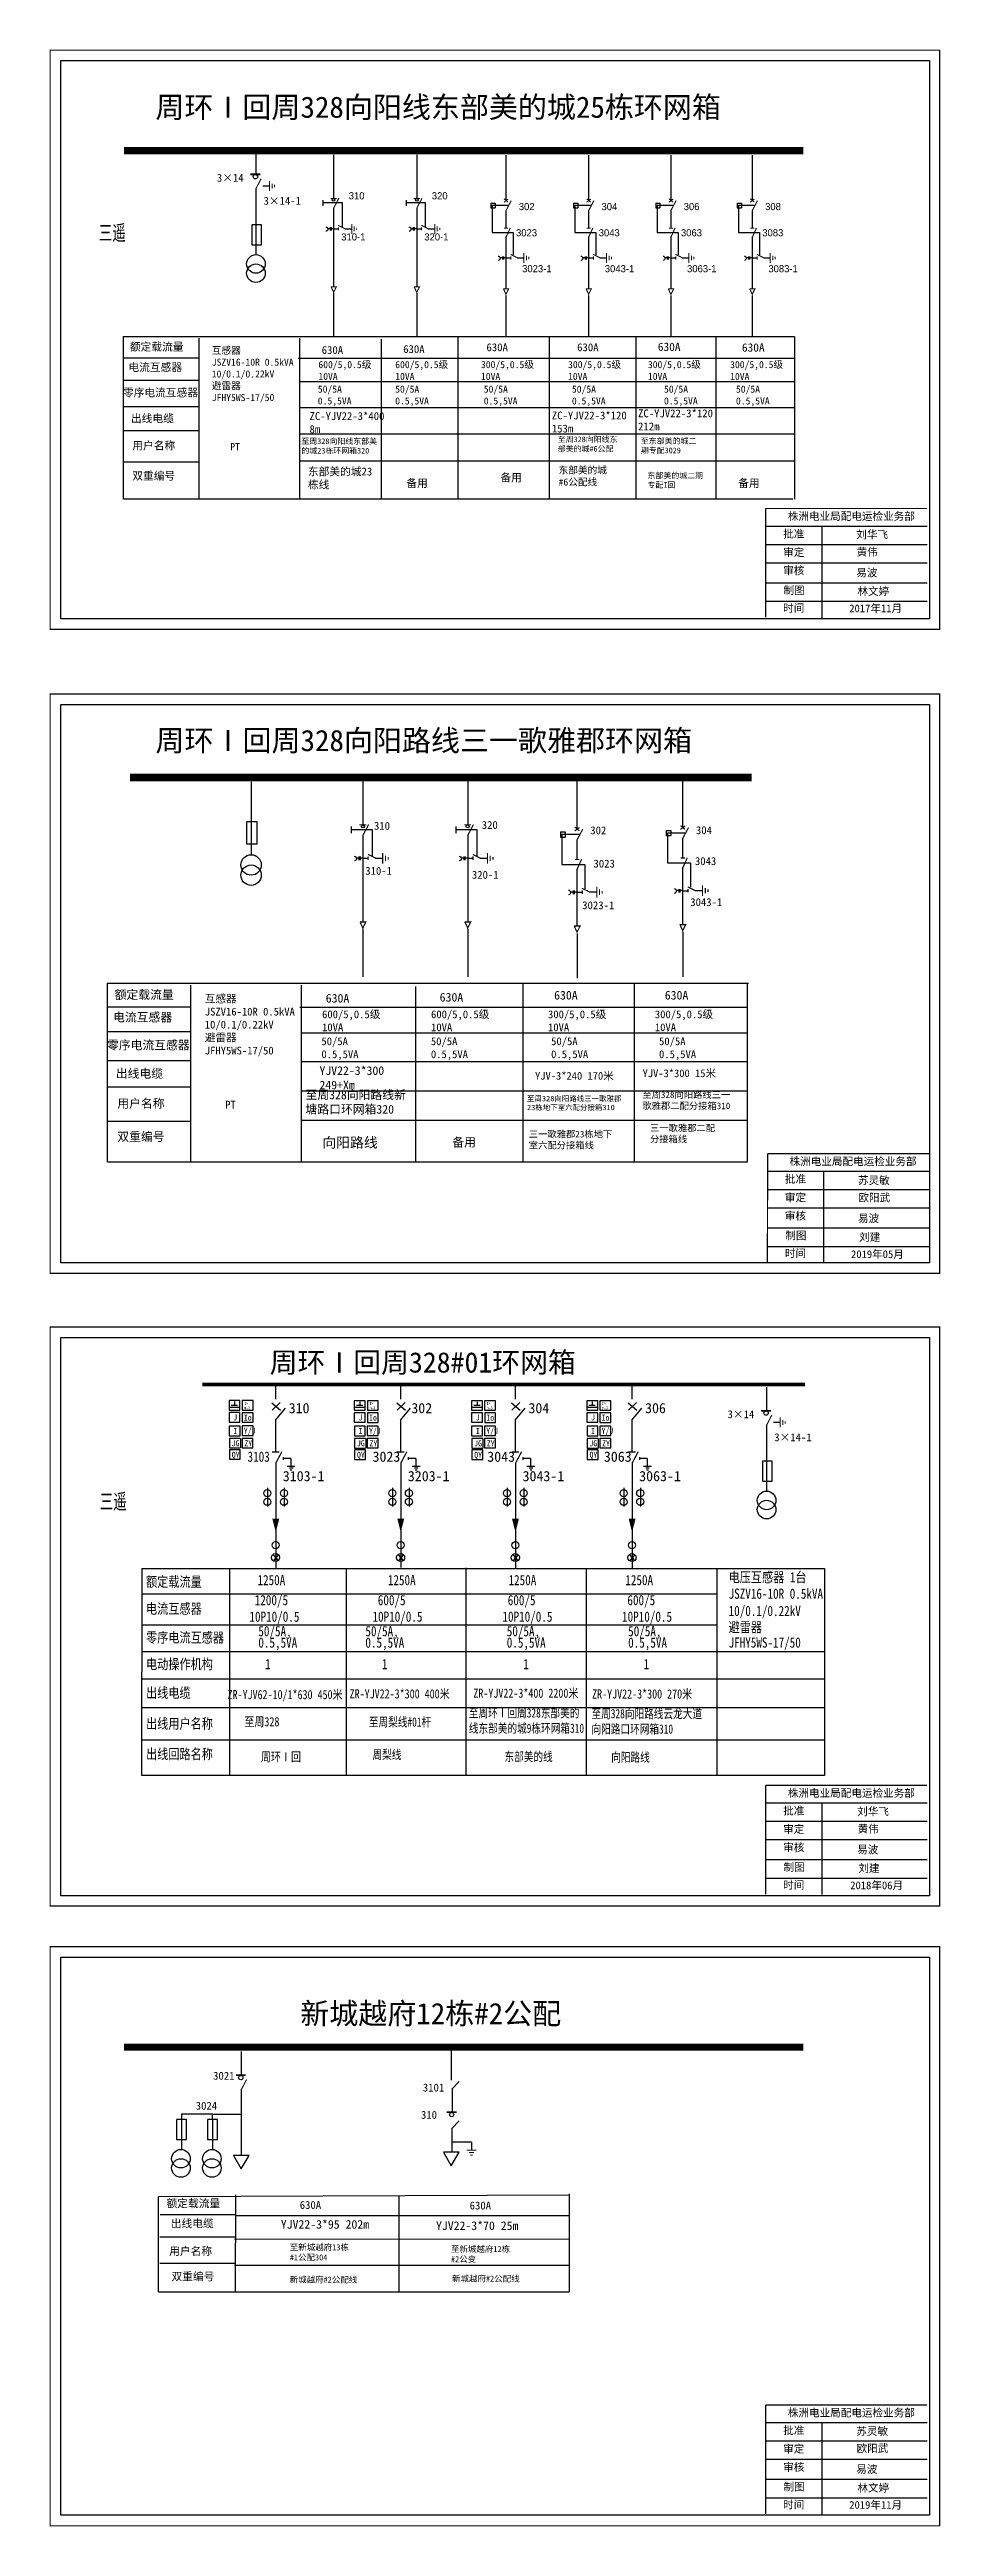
# Model space of a CAD drawing. Extents: x -187 to 352, y -252 to 97.
# Drawn here: x 226.7 to 352.4, y -252.2 to 97.2 of the extents above; entities that cross this region are included whole.
import ezdxf

# ---------------------------------------------------------------- set-up
doc = ezdxf.new("R2010")
doc.units = 0
doc.header["$LTSCALE"] = 0.774411
doc.linetypes.add('ACAD_ISO02W100', pattern=[15, 12, -3])
doc.linetypes.add('CENTER', pattern=[50.8, 31.75, -6.35, 6.35, -6.35])
doc.layers.get('0').update_dxf_attribs({"linetype": 'CONTINUOUS'})
doc.layers.add('2', color=7, linetype='CONTINUOUS')
doc.layers.add('3', color=7, linetype='CONTINUOUS')
doc.styles.add('hztxt_txtstyle_0.00_0_0', font='simkai.ttf')
doc.styles.add('hztxt_txtstyle_1.80_0_0', font='', dxfattribs={"height": 1.8, "bigfont": 'hztxt.shx'})
doc.styles.add('hztxt_txtstyle_2.70_0_0', font='simkai.ttf', dxfattribs={"height": 2.7})
doc.styles.get("Standard").update_dxf_attribs({"font": '', "height": 2.5})
doc.styles.add('字体', font='', dxfattribs={"height": 2.5})
doc.styles.add('宋体', font='', dxfattribs={"width": 0.65})
doc.styles.add('黑', font='simhei.ttf', dxfattribs={"width": 0.8})
doc.styles.add('黑体', font='simhei.ttf')
doc.styles.get('hztxt_txtstyle_1.80_0_0').set_extended_font_data('hztxt')
doc.styles.get('Standard').set_extended_font_data('SimSun')
doc.styles.get('字体').set_extended_font_data('SimSun')
doc.styles.get('宋体').set_extended_font_data('SimSun')

msp = doc.modelspace()

# ---------------------------------------------------------------- texts
at = {"color": 0, "linetype": 'Continuous', "style": 'hztxt_txtstyle_2.70_0_0'}
for s, p in [('3×14', (250.3, 78.59)), ('3×14-1', (256.88, 75.34)), ('310', (272.46, -12.83)), ('320', (287.66, -12.71)), ('302', (302.97, -13.47)), ('304', (317.87, -13.45)), ('3023', (303.42, -18.16)), ('3043', (317.73, -17.81)), ('310-1', (271.23, -19.18)), ('320-1', (286.27, -19.74)), ('3023-1', (301.83, -24.04)), ('3043-1', (317.07, -23.6)), ('3×14', (322.33, -95.84)), ('3×14-1', (328.92, -99.09))]:
    msp.add_text(s, height=1.109, dxfattribs=at).set_placement(p)
at = {"color": 0}
for s, height, style, p in [('310', 0.998, 'hztxt_txtstyle_1.80_0_0', (268.9, 76.11)), ('320', 0.998, 'hztxt_txtstyle_1.80_0_0', (280.62, 76.11)), ('302', 0.998, 'hztxt_txtstyle_1.80_0_0', (292.89, 74.58)), ('304', 0.998, 'hztxt_txtstyle_1.80_0_0', (304.55, 74.58)), ('306', 0.998, 'hztxt_txtstyle_1.80_0_0', (316.15, 74.58)), ('308', 0.998, 'hztxt_txtstyle_1.80_0_0', (327.63, 74.58)), ('310-1', 0.998, 'hztxt_txtstyle_1.80_0_0', (267.84, 70.3)), ('320-1', 0.998, 'hztxt_txtstyle_1.80_0_0', (279.56, 70.3)), ('3023', 0.998, 'hztxt_txtstyle_1.80_0_0', (292.5, 70.89)), ('3043', 0.998, 'hztxt_txtstyle_1.80_0_0', (304.16, 70.89)), ('3063', 0.998, 'hztxt_txtstyle_1.80_0_0', (315.76, 70.89)), ('3083', 0.998, 'hztxt_txtstyle_1.80_0_0', (327.23, 70.89)), ('3023-1', 0.998, 'hztxt_txtstyle_1.80_0_0', (293.36, 65.82)), ('3043-1', 0.998, 'hztxt_txtstyle_1.80_0_0', (305.02, 65.82)), ('3063-1', 0.998, 'hztxt_txtstyle_1.80_0_0', (316.62, 65.82)), ('3083-1', 0.998, 'hztxt_txtstyle_1.80_0_0', (328.09, 65.82)), ('周环Ⅰ回周328#01环网箱', 2.88, '黑体', (257.75, -89.41, -0.05)), ('310', 1.44, '黑体', (260.43, -95.14, -0.05)), ('302', 1.44, '黑体', (277.73, -95.14, -0.05)), ('304', 1.44, '黑体', (294.25, -95.14, -0.05)), ('306', 1.44, '黑体', (310.7, -95.14, -0.05)), ('3023', 1.44, '黑体', (272.26, -101.99, -0.05)), ('3043', 1.44, '黑体', (288.44, -101.99, -0.05)), ('3063', 1.44, '黑体', (304.89, -101.99, -0.05)), ('3103-1', 1.44, '黑体', (259.6, -104.73, -0.05)), ('3203-1', 1.44, '黑体', (277.24, -104.73, -0.05)), ('3043-1', 1.44, '黑体', (293.42, -104.73, -0.05)), ('3063-1', 1.44, '黑体', (309.87, -104.73, -0.05))]:
    msp.add_text(s, height=height, dxfattribs=dict(at, style=style)).set_placement(p)
for s, p in [('YJV-3*240 170米', (295.18, -48.09)), ('YJV-3*300 15米', (310.35, -47.73))]:
    msp.add_text(s, height=1.0866).set_placement(p)
at = {"color": 0, "width": 0.8}
for s, height, style, p in [('m=3', 0.422, '宋体', (254.16, -94.59, -0.05)), ('I>', 0.422, '宋体', (254.16, -93.97, -0.05)), ('m=3', 0.422, '宋体', (271.81, -94.59, -0.05)), ('I>', 0.422, '宋体', (271.81, -93.98, -0.05)), ('m=3', 0.422, '宋体', (288.36, -94.59, -0.05)), ('I>', 0.422, '宋体', (288.36, -93.98, -0.05)), ('m=3', 0.422, '宋体', (304.62, -94.59, -0.05)), ('I>', 0.422, '宋体', (304.62, -93.98, -0.05)), ('J', 0.845, '宋体', (252.61, -96.16, -0.05)), ('I', 0.845, '宋体', (252.63, -98.06, -0.05)), ('Y/J', 0.845, '宋体', (254.1, -98.03, -0.05)), ('Io', 0.845, '宋体', (254.11, -96.18, -0.05)), ('J', 0.845, '宋体', (270.27, -96.16, -0.05)), ('I', 0.845, '宋体', (270.29, -98.07, -0.05)), ('Y/J', 0.845, '宋体', (271.76, -98.04, -0.05)), ('Io', 0.845, '宋体', (271.77, -96.18, -0.05)), ('J', 0.845, '宋体', (286.81, -96.16, -0.05)), ('I', 0.845, '宋体', (286.83, -98.07, -0.05)), ('Y/J', 0.845, '宋体', (288.3, -98.04, -0.05)), ('Io', 0.845, '宋体', (288.31, -96.18, -0.05)), ('J', 0.845, '宋体', (303.07, -96.16, -0.05)), ('I', 0.845, '宋体', (303.09, -98.07, -0.05)), ('Y/J', 0.845, '宋体', (304.56, -98.04, -0.05)), ('Io', 0.845, '宋体', (304.57, -96.18, -0.05)), ('QY', 0.845, '宋体', (252.4, -101.43, -0.05)), ('JG', 0.845, '宋体', (252.39, -99.8, -0.05)), ('ZY', 0.845, '宋体', (254.18, -99.82, -0.05)), ('3103', 1.44, '黑', (254.63, -101.99, -0.05)), ('QY', 0.845, '宋体', (270.06, -101.43, -0.05)), ('JG', 0.845, '宋体', (270.05, -99.81, -0.05)), ('ZY', 0.845, '宋体', (271.84, -99.82, -0.05)), ('QY', 0.845, '宋体', (286.6, -101.43, -0.05)), ('JG', 0.845, '宋体', (286.59, -99.81, -0.05)), ('ZY', 0.845, '宋体', (288.38, -99.82, -0.05)), ('QY', 0.845, '宋体', (302.86, -101.43, -0.05)), ('JG', 0.845, '宋体', (302.85, -99.81, -0.05)), ('ZY', 0.845, '宋体', (304.64, -99.82, -0.05)), ('额定载流量', 1.44, '宋体', (240.31, -119.63, -0.05)), ('1250A', 1.44, '宋体', (256.03, -119.4, -0.05)), ('1250A', 1.44, '宋体', (274.42, -119.4, -0.05)), ('1250A', 1.44, '宋体', (291.44, -119.4, -0.05)), ('1250A', 1.44, '宋体', (307.91, -119.4, -0.05)), ('电压互感器 1台', 1.44, '宋体', (322.48, -118.99, -0.05)), ('电流互感器', 1.44, '宋体', (240.31, -123.43, -0.05)), ('1200/5', 1.44, '宋体', (255.64, -122.23, -0.05)), ('600/5', 1.44, '宋体', (273, -122.23, -0.05)), ('600/5', 1.44, '宋体', (291.33, -122.23, -0.05)), ('600/5', 1.44, '宋体', (308.21, -122.23, -0.05)), ('JSZV16-10R 0.5kVA', 1.44, '宋体', (322.48, -121.32, -0.05)), ('10/0.1/0.22kV', 1.44, '宋体', (322.48, -123.75, -0.05)), ('10P10/0.5', 1.44, '宋体', (254.89, -124.56, -0.05)), ('50/5A,', 1.44, '宋体', (256.15, -126.61, -0.05)), ('50/5A,', 1.44, '宋体', (271.25, -126.61, -0.05)), ('10P10/0.5', 1.44, '宋体', (272.25, -124.56, -0.05)), ('10P10/0.5', 1.44, '宋体', (290.58, -124.56, -0.05)), ('50/5A,', 1.44, '宋体', (291.19, -126.61, -0.05)), ('10P10/0.5', 1.44, '宋体', (307.45, -124.56, -0.05)), ('50/5A,', 1.44, '宋体', (308.31, -126.61, -0.05)), ('避雷器', 1.44, '宋体', (322.48, -126.05, -0.05)), ('零序电流互感器', 1.44, '宋体', (240.31, -127.5, -0.05)), ('0.5,5VA', 1.44, '宋体', (256.15, -128.22, -0.05)), ('0.5,5VA', 1.44, '宋体', (271.25, -128.22, -0.05)), ('0.5,5VA', 1.44, '宋体', (291.19, -128.22, -0.05)), ('0.5,5VA', 1.44, '宋体', (308.31, -128.22, -0.05)), ('JFHY5WS-17/50', 1.44, '宋体', (322.48, -128.21, -0.05)), ('电动操作机构', 1.44, '宋体', (240.31, -131.25, -0.05)), ('1 ', 1.44, '宋体', (257.1, -131.25, -0.05)), ('1 ', 1.44, '宋体', (273.57, -131.25, -0.05)), ('1 ', 1.44, '宋体', (293.51, -131.25, -0.05)), ('1 ', 1.44, '宋体', (310.49, -131.25, -0.05)), ('出线电缆', 1.44, '宋体', (240.31, -135.3, -0.05)), ('ZR-YJV62-10/1*630 450米', 1.296, '宋体', (251.81, -135.48, -0.05)), ('ZR-YJV22-3*300 400米', 1.296, '宋体', (269.03, -135.38, -0.05)), ('ZR-YJV22-3*400 2200米', 1.296, '宋体', (286.48, -135.28, -0.05)), ('ZR-YJV22-3*300 270米', 1.296, '宋体', (303.23, -135.39, -0.05)), ('出线用户名称', 1.44, '宋体', (240.31, -139.65, -0.05)), ('出线回路名称', 1.44, '宋体', (240.31, -143.94, -0.05))]:
    msp.add_text(s, height=height, dxfattribs=dict(at, style=style)).set_placement(p)
at = {"color": 0, "linetype": 'Continuous', "attachment_point": 1}
for s, insert, char_height, width, style in [('周环Ⅰ回周328向阳线东部美的城25栋环网箱', (241.63, 90.61), 3, 90.5642, '字体'), ('{\\fSimSun|b0|i0|c134|p2;额定载流量}', (238.03, 55.86), 1.1094, 17.8852, 'hztxt_txtstyle_2.70_0_0'), ('{\\fSimSun|b0|i0|c134|p2;电流互感器}', (237.83, 52.97), 1.1094, 17.8852, 'hztxt_txtstyle_2.70_0_0'), ('\\A1;{\\fSimSun|b0|i0|c134|p2;互感器\\PJSZV16-10R 0.5kVA\\P10/0.1/0.22kV\\P避雷器\\PJFHY5WS-17/50}', (249.58, 55.3), 0.9985, 18.4113, 'hztxt_txtstyle_2.70_0_0'), ('\\A1;{\\fSimSun|b0|i0|c134|p2;600/5,0.5级\\P10VA}', (264.62, 53.29), 0.9985, 18.4113, 'hztxt_txtstyle_2.70_0_0'), ('{\\fSimSun|b0|i0|c134|p2;630A}', (265.09, 55.4), 1.1094, 17.8852, 'hztxt_txtstyle_2.70_0_0'), ('\\A1;{\\fSimSun|b0|i0|c134|p2;600/5,0.5级\\P10VA}', (275.46, 53.29), 0.9985, 18.4113, 'hztxt_txtstyle_2.70_0_0'), ('{\\fSimSun|b0|i0|c134|p2;630A}', (276.58, 55.53), 1.1094, 17.8852, 'hztxt_txtstyle_2.70_0_0'), ('\\A1;{\\fSimSun|b0|i0|c134|p2;300/5,0.5级\\P10VA}', (287.55, 53.29), 0.9985, 18.4113, 'hztxt_txtstyle_2.70_0_0'), ('{\\fSimSun|b0|i0|c134|p2;630A}', (288.33, 55.79), 1.1094, 17.8852, 'hztxt_txtstyle_2.70_0_0'), ('\\A1;{\\fSimSun|b0|i0|c134|p2;300/5,0.5级\\P10VA}', (299.84, 53.29), 0.9985, 18.4113, 'hztxt_txtstyle_2.70_0_0'), ('{\\fSimSun|b0|i0|c134|p2;630A}', (301.12, 55.79), 1.1094, 17.8852, 'hztxt_txtstyle_2.70_0_0'), ('\\A1;{\\fSimSun|b0|i0|c134|p2;300/5,0.5级\\P10VA}', (311.1, 53.29), 0.9985, 18.4113, 'hztxt_txtstyle_2.70_0_0'), ('{\\fSimSun|b0|i0|c134|p2;630A}', (312.5, 55.89), 1.1757, 9.454, 'hztxt_txtstyle_0.00_0_0'), ('\\A1;{\\fSimSun|b0|i0|c134|p2;300/5,0.5级\\P10VA}', (322.7, 53.29), 0.9985, 18.4113, 'hztxt_txtstyle_2.70_0_0'), ('{\\fSimSun|b0|i0|c134|p2;630A}', (324.36, 55.79), 1.1757, 9.454, 'hztxt_txtstyle_0.00_0_0'), ('{\\fSimSun|b0|i0|c134|p2;零序电流互感器}', (237.05, 49.39), 1.1094, 17.8852, 'hztxt_txtstyle_2.70_0_0'), ('{\\fSimSun|b0|i0|c134|p2;50/5A\\P0.5,5VA}', (264.54, 49.83), 0.9985, 17.8852, 'hztxt_txtstyle_2.70_0_0'), ('{\\fSimSun|b0|i0|c134|p2;50/5A\\P0.5,5VA}', (275.45, 49.83), 0.9985, 17.8852, 'hztxt_txtstyle_2.70_0_0'), ('{\\fSimSun|b0|i0|c134|p2;50/5A\\P0.5,5VA}', (287.95, 49.83), 0.9985, 17.8852, 'hztxt_txtstyle_2.70_0_0'), ('{\\fSimSun|b0|i0|c134|p2;50/5A\\P0.5,5VA}', (300.38, 49.83), 0.9985, 17.8852, 'hztxt_txtstyle_2.70_0_0'), ('{\\fSimSun|b0|i0|c134|p2;50/5A\\P0.5,5VA}', (313.37, 49.83), 0.9985, 17.8852, 'hztxt_txtstyle_2.70_0_0'), ('{\\fSimSun|b0|i0|c134|p2;50/5A\\P0.5,5VA}', (323.52, 49.83), 0.9985, 17.8852, 'hztxt_txtstyle_2.70_0_0'), ('{\\fSimSun|b0|i0|c134|p2;出线电缆}', (238.18, 45.75), 1.1094, 17.8852, 'hztxt_txtstyle_2.70_0_0'), ('{\\fSimSun|b0|i0|c134|p2;ZC-YJV22-3*400\\P8m}', (263.37, 46.08), 1.1094, 17.8852, 'hztxt_txtstyle_2.70_0_0'), ('{\\fSimSun|b0|i0|c134|p2;ZC-YJV22-3*120\\P153m}', (297.55, 46.17), 1.1094, 17.8852, 'hztxt_txtstyle_2.70_0_0'), ('{\\fSimSun|b0|i0|c134|p2;ZC-YJV22-3*120\\P212m}', (309.71, 46.47), 1.1094, 17.8852, 'hztxt_txtstyle_2.70_0_0'), ('{\\fSimSun|b0|i0|c134|p2;用户名称}', (238.37, 41.91), 1.1094, 17.8852, 'hztxt_txtstyle_2.70_0_0'), ('{\\fSimSun|b0|i0|c134|p2;至周328向阳线东部美的城23栋环网箱320}', (262.22, 42.38), 0.8, 11.2806, 'hztxt_txtstyle_2.70_0_0'), ('{\\fSimSun|b0|i0|c134|p2;至周328向阳线东部美的城#6公配}', (298.38, 42.65), 0.8, 8.5408, 'hztxt_txtstyle_2.70_0_0'), ('{\\fSimSun|b0|i0|c134|p2;至东部美的城二期专配3029}', (310.1, 42.42), 0.8, 8.5408, 'hztxt_txtstyle_2.70_0_0'), ('{\\fSimSun|b0|i0|c134|p2;PT}', (252.19, 41.71), 1.0024, 7.7986, 'hztxt_txtstyle_0.00_0_0'), ('{\\fSimSun|b0|i0|c134|p2;东部美的城#6公配线}', (298.5, 38.4), 1, 8.146, 'hztxt_txtstyle_2.70_0_0'), ('{\\fSimSun|b0|i0|c134|p2;双重编号}', (238.37, 37.65), 1.1094, 17.8852, 'hztxt_txtstyle_2.70_0_0'), ('{\\fSimSun|b0|i0|c134|p2;东部美的城23栋线}', (263.14, 38.26), 1.1094, 9.6036, 'hztxt_txtstyle_2.70_0_0'), ('{\\fSimSun|b0|i0|c134|p2;备用}', (277.03, 36.62), 1.1094, 17.8852, 'hztxt_txtstyle_2.70_0_0'), ('{\\fSimSun|b0|i0|c134|p2;备用}', (290.29, 37.4), 1.1094, 17.8852, 'hztxt_txtstyle_2.70_0_0'), ('{\\fSimSun|b0|i0|c134|p2;东部美的城二期专配I回}', (311.04, 37.54), 0.8, 8.5408, 'hztxt_txtstyle_2.70_0_0'), ('{\\fSimSun|b0|i0|c134|p2;备用}', (323.83, 36.62), 1.1094, 17.8852, 'hztxt_txtstyle_2.70_0_0'), ('株洲电业局配电运检业务部', (330.84, 31.95), 1.0944, 29.9201, '字体'), ('{\\fKaiTi_GB2312|b0|i0|c134|p49;批准}', (330.18, 29.45), 1.0944, 8.5588, '字体'), ('刘华飞', (340.49, 29.36), 1.094, 8.5588, '字体'), ('\\f\uffbfﾬￌﾣﾤ_GB2312|b0|i0|c134|p49;审定', (330.18, 26.85), 1.0944, 8.5588, '字体'), ('黄伟', (340.54, 26.92), 1.094, 8.5588, '字体'), ('\\f\uffbfﾬￌﾣﾤ_GB2312|b0|i0|c134|p49;审核', (330.18, 24.28), 1.0944, 8.5588, '字体'), ('\\f\uffbfﾬￌﾣﾤ_GB2312|b0|i0|c134|p49;制图', (330.23, 21.5), 1.0944, 8.5588, '字体'), ('易波', (340.49, 23.98), 1.094, 8.5588, '字体'), ('林文婷', (340.65, 21.35), 1.094, 8.5588, '字体'), ('\\f\uffbfﾬￌﾣﾤ_GB2312|b0|i0|c134|p49;时间', (330.18, 18.99), 1.0944, 8.5588, '字体'), ('2017年11月', (339.5, 18.94), 1.094, 16.0081, '字体'), ('周环Ⅰ回周328向阳路线三一歌雅郡环网箱', (241.64, 1.26), 3, 94.5421, '字体'), ('{\\fSimSun|b0|i0|c134|p2;额定载流量}', (235.89, -35.49), 1.2204, 19.6738, 'hztxt_txtstyle_2.70_0_0'), ('\\A1;{\\fSimSun|b0|i0|c134|p2;互感器\\PJSZV16-10R 0.5kVA\\P10/0.1/0.22kV\\P避雷器\\PJFHY5WS-17/50}', (248.6, -36.11), 1.0983, 20.2524, 'hztxt_txtstyle_2.70_0_0'), ('\\A1;{\\fSimSun|b0|i0|c134|p2;600/5,0.5级\\P10VA}', (265.14, -38.32), 1.0983, 20.2524, 'hztxt_txtstyle_2.70_0_0'), ('{\\fSimSun|b0|i0|c134|p2;630A}', (265.66, -35.99), 1.2204, 19.6738, 'hztxt_txtstyle_2.70_0_0'), ('\\A1;{\\fSimSun|b0|i0|c134|p2;600/5,0.5级\\P10VA}', (280.51, -38.32), 1.0983, 20.2524, 'hztxt_txtstyle_2.70_0_0'), ('{\\fSimSun|b0|i0|c134|p2;630A}', (281.73, -35.85), 1.2204, 19.6738, 'hztxt_txtstyle_2.70_0_0'), ('\\A1;{\\fSimSun|b0|i0|c134|p2;300/5,0.5级\\P10VA}', (297.01, -38.32), 1.0983, 20.2524, 'hztxt_txtstyle_2.70_0_0'), ('{\\fSimSun|b0|i0|c134|p2;630A}', (297.87, -35.56), 1.2204, 19.6738, 'hztxt_txtstyle_2.70_0_0'), ('\\A1;{\\fSimSun|b0|i0|c134|p2;300/5,0.5级\\P10VA}', (312.08, -38.32), 1.0983, 20.2524, 'hztxt_txtstyle_2.70_0_0'), ('{\\fSimSun|b0|i0|c134|p2;630A}', (313.48, -35.56), 1.2204, 19.6738, 'hztxt_txtstyle_2.70_0_0'), ('{\\fSimSun|b0|i0|c134|p2;电流互感器}', (235.67, -38.67), 1.2204, 19.6738, 'hztxt_txtstyle_2.70_0_0'), ('{\\fSimSun|b0|i0|c134|p2;零序电流互感器}', (234.81, -42.6), 1.2204, 19.6738, 'hztxt_txtstyle_2.70_0_0'), ('{\\fSimSun|b0|i0|c134|p2;50/5A\\P0.5,5VA}', (265.05, -42.12), 1.0983, 19.6738, 'hztxt_txtstyle_2.70_0_0'), ('{\\fSimSun|b0|i0|c134|p2;50/5A\\P0.5,5VA}', (280.49, -42.12), 1.0983, 19.6738, 'hztxt_txtstyle_2.70_0_0'), ('{\\fSimSun|b0|i0|c134|p2;50/5A\\P0.5,5VA}', (297.45, -42.12), 1.0983, 19.6738, 'hztxt_txtstyle_2.70_0_0'), ('{\\fSimSun|b0|i0|c134|p2;50/5A\\P0.5,5VA}', (312.67, -42.12), 1.0983, 19.6738, 'hztxt_txtstyle_2.70_0_0'), ('{\\fSimSun|b0|i0|c134|p2;出线电缆}', (236.05, -46.61), 1.2204, 19.6738, 'hztxt_txtstyle_2.70_0_0'), ('YJV22-3*300\\P249+Xm', (264.77, -46.2), 1.2204, 19.6738, 'hztxt_txtstyle_2.70_0_0'), ('{\\fSimSun|b0|i0|c134|p2;用户名称}', (236.26, -50.84), 1.2204, 19.6738, 'hztxt_txtstyle_2.70_0_0'), ('{\\fSimSun|b0|i0|c134|p2;PT}', (251.47, -51.06), 1.1026, 8.5785, 'hztxt_txtstyle_0.00_0_0'), ('{\\fSimSun|b0|i0|c134|p2;至周328向阳路线新塘路口环网箱320}', (262.81, -49.62), 1.2204, 15.3442, 'hztxt_txtstyle_2.70_0_0'), ('{\\fSimSun|b0|i0|c134|p2;双重编号}', (236.26, -55.52), 1.2204, 19.6738, 'hztxt_txtstyle_2.70_0_0'), ('{\\fSimSun|b0|i0|c134|p2;备用}', (283.51, -56.31), 1.2204, 19.6738, 'hztxt_txtstyle_2.70_0_0'), ('株洲电业局配电运检业务部', (331.08, -59.07), 1.0944, 29.9201, '字体'), ('{\\fKaiTi_GB2312|b0|i0|c134|p49;批准}', (330.42, -61.56), 1.0944, 8.5588, '字体'), ('苏灵敏', (340.73, -61.74), 1.094, 8.5588, '字体'), ('\\f\uffbfﾬￌﾣﾤ_GB2312|b0|i0|c134|p49;审定', (330.42, -64.16), 1.0944, 8.5588, '字体'), ('欧阳武', (340.79, -64.18), 1.094, 8.5588, '字体'), ('\\f\uffbfﾬￌﾣﾤ_GB2312|b0|i0|c134|p49;制图', (330.48, -69.52), 1.0944, 8.5588, '字体'), ('\\f\uffbfﾬￌﾣﾤ_GB2312|b0|i0|c134|p49;审核', (330.42, -66.74), 1.0944, 8.5588, '字体'), ('易波', (340.73, -67.11), 1.094, 8.5588, '字体'), ('刘建', (340.89, -69.75), 1.094, 8.5588, '字体'), ('\\f\uffbfﾬￌﾣﾤ_GB2312|b0|i0|c134|p49;时间', (330.42, -72.03), 1.0944, 8.5588, '字体'), ('2019年05月', (339.75, -72.16), 1.094, 16.0081, '字体'), ('株洲电业局配电运检业务部', (330.84, -148.18), 1.0944, 29.9201, '字体'), ('{\\fKaiTi_GB2312|b0|i0|c134|p49;批准}', (330.18, -150.68), 1.0944, 8.5588, '字体'), ('\\f\uffbfﾬￌﾣﾤ_GB2312|b0|i0|c134|p49;审定', (330.18, -153.27), 1.0944, 8.5588, '字体'), ('刘华飞', (340.62, -150.78), 1.094, 8.5588, '字体'), ('黄伟', (340.68, -153.22), 1.094, 8.5588, '字体'), ('\\f\uffbfﾬￌﾣﾤ_GB2312|b0|i0|c134|p49;审核', (330.18, -155.85), 1.0944, 8.5588, '字体'), ('易波', (340.62, -156.15), 1.094, 8.5588, '字体'), ('\\f\uffbfﾬￌﾣﾤ_GB2312|b0|i0|c134|p49;制图', (330.23, -158.63), 1.0944, 8.5588, '字体'), ('刘建', (340.79, -158.79), 1.094, 8.5588, '字体'), ('\\f\uffbfﾬￌﾣﾤ_GB2312|b0|i0|c134|p49;时间', (330.18, -161.14), 1.0944, 8.5588, '字体'), ('2018年06月', (339.64, -161.2), 1.094, 16.0081, '字体'), ('新城越府12栋#2公配', (262.06, -178.33), 3, 90.5642, '字体'), ('{\\fSimSun|b0|i0|c134|p2;3021}', (249.77, -188.06), 1.1094, 17.8852, 'hztxt_txtstyle_2.70_0_0'), ('{\\fSimSun|b0|i0|c134|p2;3101}', (279.35, -189.72), 1.1094, 17.8852, 'hztxt_txtstyle_2.70_0_0'), ('{\\fSimSun|b0|i0|c134|p2;3024}', (247.32, -192.28), 1.1094, 17.8852, 'hztxt_txtstyle_2.70_0_0'), ('{\\fSimSun|b0|i0|c134|p2;310}', (279.09, -193.57), 1.1094, 17.8852, 'hztxt_txtstyle_2.70_0_0'), ('{\\fSimSun|b0|i0|c134|p2;额定载流量}', (243.2, -206.06), 1.1094, 17.8852, 'hztxt_txtstyle_2.70_0_0'), ('{\\fSimSun|b0|i0|c134|p2;出线电缆}', (243.8, -208.9), 1.1094, 17.8852, 'hztxt_txtstyle_2.70_0_0'), ('YJV22-3*95 202m', (259.32, -208.96), 1.2204, 19.6738, 'hztxt_txtstyle_2.70_0_0'), ('{\\fSimSun|b0|i0|c134|p2;630A}', (261.99, -206.28), 1.1094, 17.8852, 'hztxt_txtstyle_2.70_0_0'), ('YJV22-3*70 25m', (281.21, -209.15), 1.2204, 19.6738, 'hztxt_txtstyle_2.70_0_0'), ('{\\fSimSun|b0|i0|c134|p2;630A}', (285.96, -206.36), 1.1094, 17.8852, 'hztxt_txtstyle_2.70_0_0'), ('{\\fSimSun|b0|i0|c134|p2;用户名称}', (243.58, -212.79), 1.1094, 17.8852, 'hztxt_txtstyle_2.70_0_0'), ('{\\fSimSun|b0|i0|c134|p2;至新城越府13栋#1公配304}', (260.59, -212.38), 0.8542, 8.3723, 'hztxt_txtstyle_2.70_0_0'), ('{\\fSimSun|b0|i0|c134|p2;至新城越府12栋#2公变}', (283.32, -212.63), 0.8542, 8.3723, 'hztxt_txtstyle_2.70_0_0'), ('{\\fSimSun|b0|i0|c134|p2;双重编号}', (243.9, -216.37), 1.1094, 17.8852, 'hztxt_txtstyle_2.70_0_0'), ('{\\fSimSun|b0|i0|c134|p2;新城越府#2公配线}', (260.57, -216.94), 0.8542, 11.7672, 'hztxt_txtstyle_2.70_0_0'), ('{\\fSimSun|b0|i0|c134|p2;新城越府#2公配线}', (283.47, -216.8), 0.8542, 11.7672, 'hztxt_txtstyle_2.70_0_0'), ('株洲电业局配电运检业务部', (330.84, -235.6), 1.0944, 29.9201, '字体'), ('{\\fKaiTi_GB2312|b0|i0|c134|p49;批准}', (330.18, -238.09), 1.0944, 8.5588, '字体'), ('\\f\uffbfﾬￌﾣﾤ_GB2312|b0|i0|c134|p49;审定', (330.18, -240.69), 1.0944, 8.5588, '字体'), ('苏灵敏', (340.49, -238.19), 1.094, 8.5588, '字体'), ('欧阳武', (340.54, -240.62), 1.094, 8.5588, '字体'), ('\\f\uffbfﾬￌﾣﾤ_GB2312|b0|i0|c134|p49;审核', (330.18, -243.27), 1.0944, 8.5588, '字体'), ('易波', (340.49, -243.56), 1.094, 8.5588, '字体'), ('\\f\uffbfﾬￌﾣﾤ_GB2312|b0|i0|c134|p49;制图', (330.23, -246.05), 1.0944, 8.5588, '字体'), ('林文婷', (340.65, -246.19), 1.094, 8.5588, '字体'), ('\\f\uffbfﾬￌﾣﾤ_GB2312|b0|i0|c134|p49;时间', (330.18, -248.56), 1.0944, 8.5588, '字体'), ('2019年11月', (339.5, -248.6), 1.094, 16.0081, '字体')]:
    msp.add_mtext(s, dxfattribs=dict(at, insert=insert, char_height=char_height, width=width, style=style))
at = {"attachment_point": 1}
for s, insert, char_height, width in [('至周328向阳路线三一歌雅郡23栋地下室六配分接箱310', (294.05, -50.38), 0.75, 13.8136), ('至周328向阳路线三一歌雅郡二配分接箱310', (310.31, -49.75), 0.9375, 12.978), ('{\\fSimSun|b0|i0|c134|p2;三一歌雅郡}23{\\fSimSun|b0|i0|c134|p2;栋地下室六配分接箱线}', (294.3, -55.3), 0.9375, 12.7447), ('三一歌雅郡二配分接箱线', (311.39, -54.44), 0.9375, 9.936)]:
    msp.add_mtext(s, dxfattribs=dict(at, insert=insert, char_height=char_height, width=width))
at = {"color": 0, "insert": (265.19, -56.24), "char_height": 1.43, "width": 17.776, "attachment_point": 1}
msp.add_mtext('向阳路线', dxfattribs=at)
at = {"color": 0, "char_height": 1.296, "attachment_point": 1, "style": '宋体'}
for s, insert, width in [('{\\W0.8;\\C256;至周328}', (254.18, -138.01, -0.05), 14.8101), ('{\\W0.75;\\C256;至周梨线#01杆}', (271.74, -138.05, -0.05), 12.6717), ('{\\W0.75;\\C256;至周环Ⅰ回周328东部美的线东部美的城9栋环网箱310}', (285.84, -136.77, -0.05), 16.539), ('{\\W0.75;\\C256;至周328向阳路线云龙大道向阳路口环网箱310}', (303.14, -136.88, -0.05), 16.539), ('{\\W0.8;\\C256;周环Ⅰ回}', (256.51, -142.96, -0.05), 14.8101), ('{\\W0.75;\\C256;周梨线}', (272.25, -142.65, -0.05), 12.6717), ('{\\W0.75;\\C256;东部美的线}', (290.87, -142.94, -0.05), 12.6717), ('{\\W0.75;\\C256;向阳路线}', (305.92, -143.02, -0.05), 12.6717)]:
    msp.add_mtext(s, dxfattribs=dict(at, insert=insert, width=width))
at = {"layer": '3', "color": 0, "style": '宋体', "width": 0.65}
for p in [(233.65, 70.32, -0.03), (233.78, -108.66, -0.03)]:
    msp.add_text('三遥', height=2.143, dxfattribs=at).set_placement(p)

# ---------------------------------------------------------------- blocks, each defined once
blk = doc.blocks.new('JD')
for points in [[(-2, 0.2), (-2, -0.2), (2, 0.2), (2, -0.2)], [(1, -1.2), (1, -0.8), (-1, -1.2), (-1, -0.8)], [(-0.5, -1.8), (-0.5, -2.2), (0.5, -1.8), (0.5, -2.2)]]:
    blk.add_trace(points)

# ---------------------------------------------------------------- linework, layer by layer
at = {"color": 0}
for p, q in [((255.79, 82.97), (255.79, 79.68)), ((266.77, 82.36), (266.77, 76.25)), ((278.49, 82.36), (278.49, 76.25)), ((291.08, 82.33), (291.08, 75.91)), ((302.74, 82.33), (302.74, 75.91)), ((314.33, 82.33), (314.33, 75.91)), ((325.81, 82.33), (325.81, 75.91)), ((255.8, 77.64), (255.8, 68.32)), ((256.78, 78.01), (257.73, 78.01)), ((266.77, 74.89), (266.77, 63.79)), ((278.49, 74.89), (278.49, 63.79)), ((288.95, 75.57), (289.55, 75.57)), ((288.95, 75.57), (288.95, 74.9)), ((288.95, 74.9), (289.55, 74.9)), ((289.55, 75.57), (289.55, 74.9)), ((291.08, 74.55), (291.08, 72.08)), ((300.6, 75.57), (301.2, 75.57)), ((300.6, 75.57), (300.6, 74.9)), ((300.6, 74.9), (301.2, 74.9)), ((301.2, 75.57), (301.2, 74.9)), ((302.74, 74.55), (302.74, 72.08)), ((312.2, 75.57), (312.8, 75.57)), ((312.2, 75.57), (312.2, 74.9)), ((312.2, 74.9), (312.8, 74.9)), ((312.8, 75.57), (312.8, 74.9)), ((314.33, 74.55), (314.33, 72.08)), ((323.68, 75.57), (324.28, 75.57)), ((323.68, 75.57), (323.68, 74.9)), ((323.68, 74.9), (324.28, 74.9)), ((324.28, 75.57), (324.28, 74.9)), ((325.81, 74.55), (325.81, 72.08)), ((266.77, 71.94), (267.46, 71.94)), ((268.36, 71.96), (269.3, 71.96)), ((278.49, 71.94), (279.18, 71.94)), ((280.08, 71.96), (281.02, 71.96)), ((291.08, 70.84), (291.08, 63.53)), ((302.74, 70.84), (302.74, 63.53)), ((314.33, 70.84), (314.33, 63.53)), ((325.81, 70.84), (325.81, 63.53)), ((291.08, 67.84), (291.77, 67.84)), ((292.67, 67.86), (293.61, 67.86)), ((302.74, 67.84), (303.43, 67.84)), ((304.33, 67.86), (305.27, 67.86)), ((314.33, 67.84), (315.02, 67.84)), ((315.93, 67.86), (316.87, 67.86)), ((325.81, 67.84), (326.5, 67.84)), ((327.4, 67.86), (328.34, 67.86)), ((247.85, 53.69), (237.14, 53.69)), ((247.81, 50.54), (237.1, 50.54)), ((247.81, 46.82), (237.1, 46.82)), ((247.76, 43.43), (237.06, 43.43)), ((247.8, 39.02), (237.1, 39.02)), ((255.12, -6.08), (255.12, -16.34)), ((270.89, -5.39), (270.89, -12.11)), ((285.68, -5.39), (285.68, -12.11)), ((301.09, -5.69), (301.09, -12.75)), ((316, -5.49), (316, -12.54)), ((270.89, -13.61), (270.89, -25.82)), ((285.68, -13.61), (285.68, -25.82)), ((298.75, -13.13), (299.41, -13.13)), ((298.75, -13.13), (298.75, -13.86)), ((298.75, -13.86), (299.41, -13.86)), ((299.41, -13.13), (299.41, -13.86)), ((313.66, -12.92), (314.32, -12.92)), ((313.66, -12.92), (313.66, -13.66)), ((313.66, -13.66), (314.32, -13.66)), ((314.32, -12.92), (314.32, -13.66)), ((270.89, -16.85), (271.65, -16.85)), ((272.64, -16.83), (273.68, -16.83)), ((285.68, -16.85), (286.44, -16.85)), ((287.43, -16.83), (288.47, -16.83)), ((301.09, -14.25), (301.09, -16.97)), ((316, -14.04), (316, -16.76)), ((301.09, -18.33), (301.09, -26.37)), ((316, -18.13), (316, -26.16)), ((301.09, -21.63), (301.85, -21.63)), ((302.84, -21.61), (303.88, -21.61)), ((316, -21.43), (316.76, -21.43)), ((317.76, -21.4), (318.79, -21.4)), ((246.69, -37.88), (234.91, -37.88)), ((246.64, -41.34), (234.87, -41.34)), ((246.64, -45.43), (234.87, -45.43)), ((246.6, -49.16), (234.82, -49.16)), ((246.64, -54.01), (234.87, -54.01)), ((253.56, -93.37, -0.05), (252.03, -93.37, -0.05)), ((252.03, -93.37, -0.05), (252.03, -94.71, -0.05)), ((253.56, -94.32, -0.05), (252.03, -94.32, -0.05)), ((252.33, -94.01, -0.05), (253.22, -94.01, -0.05)), ((252.8, -93.51, -0.05), (252.8, -94.01, -0.05)), ((253.56, -94.71, -0.05), (253.56, -93.37, -0.05)), ((253.87, -93.37, -0.05), (253.87, -94.71, -0.05)), ((255.4, -93.37, -0.05), (253.87, -93.37, -0.05)), ((255.4, -94.71, -0.05), (255.4, -93.37, -0.05)), ((258.04, -93.66, -0.05), (259.27, -94.69, -0.05)), ((259.24, -93.62, -0.05), (258.08, -94.73, -0.05)), ((258.57, -91.09, -0.05), (258.57, -93.16, -0.05)), ((271.22, -93.38, -0.05), (269.68, -93.38, -0.05)), ((269.68, -93.38, -0.05), (269.68, -94.72, -0.05)), ((271.22, -94.32, -0.05), (269.68, -94.32, -0.05)), ((269.99, -94.01, -0.05), (270.88, -94.01, -0.05)), ((270.46, -93.52, -0.05), (270.46, -94.01, -0.05)), ((271.22, -94.72, -0.05), (271.22, -93.38, -0.05)), ((271.53, -93.38, -0.05), (271.53, -94.72, -0.05)), ((273.06, -93.38, -0.05), (271.53, -93.38, -0.05)), ((273.06, -94.72, -0.05), (273.06, -93.38, -0.05)), ((275.67, -93.66, -0.05), (276.91, -94.69, -0.05)), ((276.87, -93.62, -0.05), (275.71, -94.73, -0.05)), ((276.21, -91.09, -0.05), (276.21, -93.16, -0.05)), ((287.76, -93.38, -0.05), (286.22, -93.38, -0.05)), ((286.22, -93.38, -0.05), (286.22, -94.72, -0.05)), ((287.76, -94.32, -0.05), (286.22, -94.32, -0.05)), ((286.53, -94.01, -0.05), (287.42, -94.01, -0.05)), ((287, -93.52, -0.05), (287, -94.01, -0.05)), ((287.76, -94.72, -0.05), (287.76, -93.38, -0.05)), ((288.07, -93.38, -0.05), (288.07, -94.72, -0.05)), ((289.6, -93.38, -0.05), (288.07, -93.38, -0.05)), ((289.6, -94.72, -0.05), (289.6, -93.38, -0.05)), ((291.85, -93.66, -0.05), (293.09, -94.69, -0.05)), ((293.05, -93.62, -0.05), (291.89, -94.73, -0.05)), ((292.39, -91.09, -0.05), (292.39, -93.16, -0.05)), ((304.02, -93.38, -0.05), (302.49, -93.38, -0.05)), ((302.49, -93.38, -0.05), (302.49, -94.72, -0.05)), ((304.02, -94.32, -0.05), (302.49, -94.32, -0.05)), ((302.79, -94.01, -0.05), (303.68, -94.01, -0.05)), ((303.26, -93.52, -0.05), (303.26, -94.01, -0.05)), ((304.02, -94.72, -0.05), (304.02, -93.38, -0.05)), ((304.33, -93.38, -0.05), (304.33, -94.72, -0.05)), ((305.86, -93.38, -0.05), (304.33, -93.38, -0.05)), ((305.86, -94.72, -0.05), (305.86, -93.38, -0.05)), ((308.3, -93.66, -0.05), (309.54, -94.69, -0.05)), ((309.5, -93.62, -0.05), (308.34, -94.73, -0.05)), ((308.84, -91.09, -0.05), (308.84, -93.16, -0.05)), ((327.82, -91.46), (327.82, -94.75)), ((252.03, -94.71, -0.05), (253.56, -94.71, -0.05)), ((253.56, -95.06, -0.05), (252.03, -95.06, -0.05)), ((252.03, -95.06, -0.05), (252.03, -96.4, -0.05)), ((252.03, -96.4, -0.05), (253.56, -96.4, -0.05)), ((253.58, -96.97, -0.05), (252.05, -96.97, -0.05)), ((252.05, -96.97, -0.05), (252.05, -98.31, -0.05)), ((253.56, -96.4, -0.05), (253.56, -95.06, -0.05)), ((253.58, -98.31, -0.05), (253.58, -96.97, -0.05)), ((253.87, -94.71, -0.05), (255.4, -94.71, -0.05)), ((253.87, -96.94, -0.05), (253.87, -98.28, -0.05)), ((255.4, -96.94, -0.05), (253.87, -96.94, -0.05)), ((253.88, -95.08, -0.05), (253.88, -96.42, -0.05)), ((255.41, -95.08, -0.05), (253.88, -95.08, -0.05)), ((253.88, -96.42, -0.05), (255.41, -96.42, -0.05)), ((255.4, -98.28, -0.05), (255.4, -96.94, -0.05)), ((255.41, -96.42, -0.05), (255.41, -95.08, -0.05)), ((258.57, -96.11, -0.05), (258.57, -100.57, -0.05)), ((269.68, -94.72, -0.05), (271.22, -94.72, -0.05)), ((271.22, -95.07, -0.05), (269.68, -95.07, -0.05)), ((269.68, -95.07, -0.05), (269.68, -96.41, -0.05)), ((269.68, -96.41, -0.05), (271.22, -96.41, -0.05)), ((271.24, -96.98, -0.05), (269.7, -96.98, -0.05)), ((269.7, -96.98, -0.05), (269.7, -98.31, -0.05)), ((271.22, -96.41, -0.05), (271.22, -95.07, -0.05)), ((271.24, -98.31, -0.05), (271.24, -96.98, -0.05)), ((271.52, -96.95, -0.05), (271.52, -98.28, -0.05)), ((273.06, -96.95, -0.05), (271.52, -96.95, -0.05)), ((271.53, -94.72, -0.05), (273.06, -94.72, -0.05)), ((271.53, -95.09, -0.05), (271.53, -96.43, -0.05)), ((273.07, -95.09, -0.05), (271.53, -95.09, -0.05)), ((271.53, -96.43, -0.05), (273.07, -96.43, -0.05)), ((273.06, -98.28, -0.05), (273.06, -96.95, -0.05)), ((273.07, -96.43, -0.05), (273.07, -95.09, -0.05)), ((276.21, -96.11, -0.05), (276.21, -100.57, -0.05)), ((286.22, -94.72, -0.05), (287.76, -94.72, -0.05)), ((287.76, -95.07, -0.05), (286.22, -95.07, -0.05)), ((286.22, -95.07, -0.05), (286.22, -96.41, -0.05)), ((286.22, -96.41, -0.05), (287.76, -96.41, -0.05)), ((287.78, -96.98, -0.05), (286.24, -96.98, -0.05)), ((286.24, -96.98, -0.05), (286.24, -98.31, -0.05)), ((287.76, -96.41, -0.05), (287.76, -95.07, -0.05)), ((287.78, -98.31, -0.05), (287.78, -96.98, -0.05)), ((288.07, -94.72, -0.05), (289.6, -94.72, -0.05)), ((288.07, -96.95, -0.05), (288.07, -98.28, -0.05)), ((289.6, -96.95, -0.05), (288.07, -96.95, -0.05)), ((288.08, -95.09, -0.05), (288.08, -96.43, -0.05)), ((289.61, -95.09, -0.05), (288.08, -95.09, -0.05)), ((288.08, -96.43, -0.05), (289.61, -96.43, -0.05)), ((289.6, -98.28, -0.05), (289.6, -96.95, -0.05)), ((289.61, -96.43, -0.05), (289.61, -95.09, -0.05)), ((292.39, -96.11, -0.05), (292.39, -100.57, -0.05)), ((302.49, -94.72, -0.05), (304.02, -94.72, -0.05)), ((304.02, -95.07, -0.05), (302.49, -95.07, -0.05)), ((302.49, -95.07, -0.05), (302.49, -96.41, -0.05)), ((302.49, -96.41, -0.05), (304.02, -96.41, -0.05)), ((304.04, -96.98, -0.05), (302.51, -96.98, -0.05)), ((302.51, -96.98, -0.05), (302.51, -98.31, -0.05)), ((304.02, -96.41, -0.05), (304.02, -95.07, -0.05)), ((304.04, -98.31, -0.05), (304.04, -96.98, -0.05)), ((304.33, -94.72, -0.05), (305.86, -94.72, -0.05)), ((304.33, -96.95, -0.05), (304.33, -98.28, -0.05)), ((305.86, -96.95, -0.05), (304.33, -96.95, -0.05)), ((304.34, -95.09, -0.05), (304.34, -96.43, -0.05)), ((305.87, -95.09, -0.05), (304.34, -95.09, -0.05)), ((304.34, -96.43, -0.05), (305.87, -96.43, -0.05)), ((305.86, -98.28, -0.05), (305.86, -96.95, -0.05)), ((305.87, -96.43, -0.05), (305.87, -95.09, -0.05)), ((308.84, -96.11, -0.05), (308.84, -100.57, -0.05)), ((327.84, -96.78), (327.84, -106.11)), ((328.82, -96.41), (329.76, -96.41)), ((252.05, -98.31, -0.05), (253.58, -98.31, -0.05)), ((253.61, -98.71, -0.05), (252.08, -98.71, -0.05)), ((252.08, -98.71, -0.05), (252.08, -100.04, -0.05)), ((252.08, -100.04, -0.05), (253.61, -100.04, -0.05)), ((252.08, -100.3, -0.05), (252.08, -101.64, -0.05)), ((253.61, -100.3, -0.05), (252.08, -100.3, -0.05)), ((253.61, -101.64, -0.05), (253.61, -100.3, -0.05)), ((253.63, -98.71, -0.05), (253.63, -100.04, -0.05)), ((253.86, -98.69, -0.05), (253.86, -100.03, -0.05)), ((255.39, -98.69, -0.05), (253.86, -98.69, -0.05)), ((253.86, -100.03, -0.05), (255.39, -100.03, -0.05)), ((253.87, -98.28, -0.05), (255.4, -98.28, -0.05)), ((255.39, -100.03, -0.05), (255.39, -98.69, -0.05)), ((269.7, -98.31, -0.05), (271.24, -98.31, -0.05)), ((271.27, -98.71, -0.05), (269.73, -98.71, -0.05)), ((269.73, -98.71, -0.05), (269.73, -100.05, -0.05)), ((269.73, -100.05, -0.05), (271.27, -100.05, -0.05)), ((269.73, -100.31, -0.05), (269.73, -101.65, -0.05)), ((271.27, -100.31, -0.05), (269.73, -100.31, -0.05)), ((271.27, -101.65, -0.05), (271.27, -100.31, -0.05)), ((271.29, -98.71, -0.05), (271.29, -100.05, -0.05)), ((271.52, -98.28, -0.05), (273.06, -98.28, -0.05)), ((271.52, -98.7, -0.05), (271.52, -100.04, -0.05)), ((273.05, -98.7, -0.05), (271.52, -98.7, -0.05)), ((271.52, -100.04, -0.05), (273.05, -100.04, -0.05)), ((273.05, -100.04, -0.05), (273.05, -98.7, -0.05)), ((286.24, -98.31, -0.05), (287.78, -98.31, -0.05)), ((287.81, -98.71, -0.05), (286.28, -98.71, -0.05)), ((286.28, -98.71, -0.05), (286.28, -100.05, -0.05)), ((286.28, -100.05, -0.05), (287.81, -100.05, -0.05)), ((286.28, -100.31, -0.05), (286.28, -101.65, -0.05)), ((287.81, -100.31, -0.05), (286.28, -100.31, -0.05)), ((287.81, -101.65, -0.05), (287.81, -100.31, -0.05)), ((287.83, -98.71, -0.05), (287.83, -100.05, -0.05)), ((288.06, -98.7, -0.05), (288.06, -100.04, -0.05)), ((289.59, -98.7, -0.05), (288.06, -98.7, -0.05)), ((288.06, -100.04, -0.05), (289.59, -100.04, -0.05)), ((288.07, -98.28, -0.05), (289.6, -98.28, -0.05)), ((289.59, -100.04, -0.05), (289.59, -98.7, -0.05)), ((302.51, -98.31, -0.05), (304.04, -98.31, -0.05)), ((304.07, -98.71, -0.05), (302.54, -98.71, -0.05)), ((302.54, -98.71, -0.05), (302.54, -100.05, -0.05)), ((302.54, -100.05, -0.05), (304.07, -100.05, -0.05)), ((302.54, -100.31, -0.05), (302.54, -101.65, -0.05)), ((304.07, -100.31, -0.05), (302.54, -100.31, -0.05)), ((304.07, -101.65, -0.05), (304.07, -100.31, -0.05)), ((304.09, -98.71, -0.05), (304.09, -100.05, -0.05)), ((304.32, -98.7, -0.05), (304.32, -100.04, -0.05)), ((305.85, -98.7, -0.05), (304.32, -98.7, -0.05)), ((304.32, -100.04, -0.05), (305.85, -100.04, -0.05)), ((304.33, -98.28, -0.05), (305.86, -98.28, -0.05)), ((305.85, -100.04, -0.05), (305.85, -98.7, -0.05)), ((252.08, -101.64, -0.05), (253.61, -101.64, -0.05)), ((258.61, -102.17, -0.05), (258.61, -117.13, -0.05)), ((260.75, -101.54, -0.05), (260.75, -102.63, -0.05)), ((269.73, -101.65, -0.05), (271.27, -101.65, -0.05)), ((276.24, -102.17, -0.05), (276.24, -116.93, -0.05)), ((278.38, -101.54, -0.05), (278.38, -102.63, -0.05)), ((286.28, -101.65, -0.05), (287.81, -101.65, -0.05)), ((292.42, -102.17, -0.05), (292.42, -117.03, -0.05)), ((294.56, -101.54, -0.05), (294.56, -102.63, -0.05)), ((302.54, -101.65, -0.05), (304.07, -101.65, -0.05)), ((308.87, -102.17, -0.05), (308.87, -117.08, -0.05)), ((311.01, -101.54, -0.05), (311.01, -102.63, -0.05)), ((257.44, -105.66, -0.05), (257.44, -107.06, -0.05)), ((257.44, -106.87, -0.05), (257.44, -108.28, -0.05)), ((259.78, -105.66, -0.05), (259.78, -107.06, -0.05)), ((259.78, -106.87, -0.05), (259.78, -108.28, -0.05)), ((275.07, -105.66, -0.05), (275.07, -107.06, -0.05)), ((275.07, -106.87, -0.05), (275.07, -108.28, -0.05)), ((277.42, -105.66, -0.05), (277.42, -107.06, -0.05)), ((277.42, -106.87, -0.05), (277.42, -108.28, -0.05)), ((291.26, -105.66, -0.05), (291.26, -107.06, -0.05)), ((291.26, -106.87, -0.05), (291.26, -108.28, -0.05)), ((293.6, -105.66, -0.05), (293.6, -107.06, -0.05)), ((293.6, -106.87, -0.05), (293.6, -108.28, -0.05)), ((307.7, -105.66, -0.05), (307.7, -107.06, -0.05)), ((307.7, -106.87, -0.05), (307.7, -108.28, -0.05)), ((310.05, -105.66, -0.05), (310.05, -107.06, -0.05)), ((310.05, -106.87, -0.05), (310.05, -108.28, -0.05)), ((252.06, -117.15, -0.05), (252.06, -146.24, -0.05)), ((268.53, -117.15, -0.05), (268.53, -146.24, -0.05)), ((285.44, -116.97, -0.05), (285.44, -146.24, -0.05)), ((302.38, -117.15, -0.05), (302.38, -146.24, -0.05)), ((239.75, -120.63, -0.05), (320.84, -120.63, -0.05)), ((239.75, -125.01, -0.05), (320.84, -125.01, -0.05)), ((239.75, -128.76, -0.05), (336.02, -128.76, -0.05)), ((239.75, -132.6, -0.05), (336.02, -132.6, -0.05)), ((239.74, -136.65, -0.05), (336.02, -136.65, -0.05)), ((253.73, -185.19), (253.73, -188.48)), ((253.75, -190.51), (253.75, -199.84)), ((283.47, -190.42), (283.47, -193.71)), ((283.43, -195.99), (283.43, -199.28)), ((253.02, -208.23), (242.31, -208.23)), ((252.98, -211.38), (242.27, -211.38)), ((252.98, -215.09), (242.27, -215.09))]:
    msp.add_line(p, q, dxfattribs=at)
at = {"color": 0, "linetype": 'ACAD_ISO02W100'}
for p, q in [((291.38, 75.22), (289.14, 75.22)), ((289.14, 75.22), (289.14, 71.41)), ((303.03, 75.22), (300.8, 75.22)), ((300.8, 75.22), (300.8, 71.41)), ((314.63, 75.22), (312.39, 75.22)), ((312.39, 75.22), (312.39, 71.41)), ((326.11, 75.22), (323.87, 75.22)), ((323.87, 75.22), (323.87, 71.41)), ((289.14, 71.41), (292.09, 71.41)), ((292.09, 71.41), (292.09, 68.27)), ((300.8, 71.41), (303.75, 71.41)), ((303.75, 71.41), (303.75, 68.27)), ((312.39, 71.41), (315.35, 71.41)), ((315.35, 71.41), (315.35, 68.27)), ((323.87, 71.41), (326.82, 71.41)), ((326.82, 71.41), (326.82, 68.27)), ((301.42, -13.51), (298.96, -13.51)), ((298.96, -13.51), (298.96, -17.71)), ((316.33, -13.31), (313.87, -13.31)), ((313.87, -13.31), (313.87, -17.5)), ((298.96, -17.71), (302.21, -17.71)), ((302.21, -17.71), (302.21, -21.16)), ((313.87, -17.5), (317.12, -17.5)), ((317.12, -17.5), (317.12, -20.95))]:
    msp.add_line(p, q, dxfattribs=at)
at = {"color": 0, "linetype": 'CENTER'}
for p, q in [((266.77, 62.89), (266.77, 56.75)), ((278.49, 62.89), (278.49, 56.75)), ((291.08, 62.55), (291.08, 56.79)), ((302.74, 62.55), (302.74, 56.79)), ((314.34, 62.55), (314.34, 56.79)), ((325.81, 62.55), (325.81, 56.79)), ((270.89, -26.81), (270.89, -33.56)), ((285.68, -26.81), (285.68, -33.56)), ((301.1, -27.45), (301.1, -33.79)), ((316.01, -27.24), (316.01, -33.58))]:
    msp.add_line(p, q, dxfattribs=at)
at = {"color": 0, "linetype": 'Continuous'}
for p, q in [((237.08, 56.77), (331.74, 56.77)), ((237.12, 33.82), (237.12, 56.77)), ((247.75, 56.52), (247.75, 33.83)), ((261.96, 56.52), (261.96, 33.83)), ((273.47, 56.37), (273.47, 33.84)), ((284.3, 56.72), (284.3, 33.83)), ((297.19, 56.72), (297.19, 33.83)), ((309.4, 56.71), (309.4, 33.81)), ((320.66, 56.63), (320.66, 33.74)), ((331.8, 56.75), (331.8, 33.81)), ((261.78, 53.7), (331.77, 53.7)), ((261.96, 50.41), (331.8, 50.41)), ((261.96, 46.73), (331.68, 46.73)), ((261.96, 43), (331.87, 43)), ((261.96, 39.2), (331.77, 39.2)), ((331.53, 33.82), (237.19, 33.82)), ((327.73, 30.02), (350.48, 30.02)), ((335.63, 30.02), (335.63, 17.08)), ((327.73, 27.42), (350.48, 27.42)), ((327.73, 24.83), (350.48, 24.83)), ((327.73, 22), (350.48, 22)), ((327.73, 19.41), (350.48, 19.41)), ((234.84, -34.49), (325.28, -34.49)), ((234.89, -59.73), (234.89, -34.49)), ((246.58, -34.76), (246.58, -59.72)), ((262.21, -34.76), (262.21, -59.72)), ((278.32, -34.93), (278.32, -59.71)), ((293.44, -34.54), (293.44, -59.72)), ((309.17, -34.54), (309.17, -59.72)), ((325.11, -34.56), (325.11, -59.74)), ((262.02, -37.86), (325.11, -37.86)), ((262.21, -41.49), (325.11, -41.49)), ((262.21, -45.54), (325.11, -45.54)), ((262.21, -49.64), (325.11, -49.64)), ((262.21, -53.81), (325.11, -53.81)), ((325.11, -59.73), (234.97, -59.73)), ((327.98, -60.99), (350.73, -60.99)), ((335.87, -60.99), (335.87, -73.93)), ((327.98, -63.59), (350.73, -63.59)), ((327.98, -66.18), (350.73, -66.18)), ((327.98, -69.01), (350.73, -69.01)), ((327.98, -71.6), (350.73, -71.6)), ((259.65, -101.33, -0.05), (259.65, -101.71, -0.05)), ((277.29, -101.33, -0.05), (277.29, -101.71, -0.05)), ((293.47, -101.33, -0.05), (293.47, -101.71, -0.05)), ((309.92, -101.33, -0.05), (309.92, -101.71, -0.05)), ((260.74, -101.52, -0.05), (259.65, -101.52, -0.05)), ((261.32, -102.66, -0.05), (260.23, -102.66, -0.05)), ((261.04, -102.91, -0.05), (260.53, -102.91, -0.05)), ((260.89, -103.16, -0.05), (260.66, -103.16, -0.05)), ((278.37, -101.52, -0.05), (277.29, -101.52, -0.05)), ((278.96, -102.66, -0.05), (277.86, -102.66, -0.05)), ((278.67, -102.91, -0.05), (278.17, -102.91, -0.05)), ((278.53, -103.16, -0.05), (278.29, -103.16, -0.05)), ((294.55, -101.52, -0.05), (293.47, -101.52, -0.05)), ((295.14, -102.66, -0.05), (294.04, -102.66, -0.05)), ((294.85, -102.91, -0.05), (294.35, -102.91, -0.05)), ((294.71, -103.16, -0.05), (294.48, -103.16, -0.05)), ((311, -101.52, -0.05), (309.92, -101.52, -0.05)), ((311.59, -102.66, -0.05), (310.49, -102.66, -0.05)), ((311.3, -102.91, -0.05), (310.8, -102.91, -0.05)), ((311.16, -103.16, -0.05), (310.92, -103.16, -0.05)), ((258.94, -115.19, -0.05), (258.28, -115.91, -0.05)), ((258.28, -115.19, -0.05), (258.94, -115.91, -0.05)), ((276.57, -115.19, -0.05), (275.91, -115.91, -0.05)), ((275.91, -115.19, -0.05), (276.57, -115.91, -0.05)), ((292.75, -115.19, -0.05), (292.09, -115.91, -0.05)), ((292.09, -115.19, -0.05), (292.75, -115.91, -0.05)), ((309.2, -115.19, -0.05), (308.54, -115.91, -0.05)), ((308.54, -115.19, -0.05), (309.2, -115.91, -0.05)), ((327.73, -150.11), (350.48, -150.11)), ((335.63, -150.11), (335.63, -163.04)), ((327.73, -152.7), (350.48, -152.7)), ((327.73, -155.29), (350.48, -155.29)), ((327.73, -158.12), (350.48, -158.12)), ((327.73, -160.71), (350.48, -160.71)), ((242.07, -205.63), (300, -205.39)), ((242.07, -219.07), (242.07, -205.63)), ((252.92, -205.4), (252.86, -218.98)), ((275.98, -205.55), (275.98, -219.07)), ((300, -205.28), (300, -219.07)), ((252.86, -208.3), (300, -208.34)), ((252.77, -211.63), (300, -211.65)), ((252.81, -215.34), (300, -215.34)), ((242.07, -219.07), (300, -219.07)), ((327.73, -237.52), (350.48, -237.52)), ((335.63, -237.52), (335.63, -250.46)), ((327.73, -240.12), (350.48, -240.12)), ((327.73, -242.71), (350.48, -242.71)), ((327.73, -245.54), (350.48, -245.54)), ((327.73, -248.13), (350.48, -248.13))]:
    msp.add_line(p, q, dxfattribs=at)
at = {"color": 0, "linetype": 'Continuous', "const_width": 0.182}
for points in [[(226.79, 97.15), (352.27, 97.15), (352.27, 15.44), (226.79, 15.44)], [(226.79, 6.31), (352.27, 6.31), (352.27, -75.39), (226.79, -75.39)], [(226.79, -82.98), (352.27, -82.98), (352.27, -164.68), (226.79, -164.68)], [(226.79, -170.4), (352.27, -170.4), (352.27, -252.1), (226.79, -252.1)]]:
    msp.add_lwpolyline(points, close=True, dxfattribs=at)
at = {"color": 0, "linetype": 'Continuous'}
for points in [[(228.27, 95.67), (350.8, 95.67), (350.8, 16.92), (228.27, 16.92)], [(228.27, 4.84), (350.8, 4.84), (350.8, -73.91), (228.27, -73.91)], [(228.27, -84.46), (350.8, -84.46), (350.8, -163.21), (228.27, -163.21)], [(228.27, -171.87), (350.8, -171.87), (350.8, -250.62), (228.27, -250.62)]]:
    msp.add_lwpolyline(points, close=True, dxfattribs=at)
at = {"color": 0}
for points, const_width in [([(237.2, 82.97), (333.04, 82.97)], 0.998), ([(255.03, 79.63), (256.44, 79.63)], 0.238), ([(255.8, 77.6), (256.55, 79.02)], 0.15), ([(266.33, 76.23), (267.21, 76.23)], 0.15), ([(266.77, 74.85), (267.52, 76.27)], 0.15), ([(278.05, 76.23), (278.93, 76.23)], 0.15), ([(278.49, 74.85), (279.24, 76.27)], 0.15), ([(290.8, 76.19), (291.38, 75.7)], 0.15), ([(290.79, 75.69), (291.4, 76.15)], 0.15), ([(291.08, 74.51), (291.83, 75.93)], 0.15), ([(302.46, 76.19), (303.04, 75.7)], 0.15), ([(302.45, 75.69), (303.06, 76.15)], 0.15), ([(302.74, 74.51), (303.48, 75.93)], 0.15), ([(314.05, 75.69), (314.66, 76.15)], 0.15), ([(314.05, 76.19), (314.64, 75.7)], 0.15), ([(314.33, 74.51), (315.08, 75.93)], 0.15), ([(325.52, 75.69), (326.13, 76.15)], 0.15), ([(325.53, 76.19), (326.12, 75.7)], 0.15), ([(325.81, 74.51), (326.56, 75.93)], 0.15), ([(267.42, 72.44), (268.42, 71.94)], 0.15), ([(267.46, 72.17), (267.46, 71.71)], 0.15), ([(279.14, 72.44), (280.14, 71.94)], 0.15), ([(279.18, 72.17), (279.18, 71.71)], 0.15), ([(290.81, 72.04), (291.36, 72.04)], 0.15), ([(291.05, 70.65), (291.68, 72.07)], 0.15), ([(302.47, 72.04), (303.02, 72.04)], 0.15), ([(302.7, 70.65), (303.33, 72.07)], 0.15), ([(314.06, 72.04), (314.62, 72.04)], 0.15), ([(314.3, 70.65), (314.93, 72.07)], 0.15), ([(325.54, 72.04), (326.1, 72.04)], 0.15), ([(325.78, 70.65), (326.41, 72.07)], 0.15), ([(291.73, 68.34), (292.73, 67.84)], 0.15), ([(291.77, 68.07), (291.77, 67.61)], 0.15), ([(303.39, 68.34), (304.39, 67.84)], 0.15), ([(303.43, 68.07), (303.43, 67.61)], 0.15), ([(314.99, 68.34), (315.98, 67.84)], 0.15), ([(315.02, 68.07), (315.02, 67.61)], 0.15), ([(326.46, 68.34), (327.46, 67.84)], 0.15), ([(326.5, 68.07), (326.5, 67.61)], 0.15), ([(266.4, 63.77), (267.16, 63.77), (266.77, 62.99), (266.41, 63.78)], 0.15), ([(278.12, 63.77), (278.88, 63.77), (278.49, 62.99), (278.13, 63.78)], 0.15), ([(290.71, 63.49), (291.47, 63.49), (291.08, 62.71), (290.72, 63.5)], 0.15), ([(302.37, 63.49), (303.13, 63.49), (302.74, 62.71), (302.38, 63.5)], 0.15), ([(313.96, 63.49), (314.73, 63.49), (314.34, 62.71), (313.97, 63.5)], 0.15), ([(325.44, 63.49), (326.2, 63.49), (325.81, 62.71), (325.45, 63.5)], 0.15), ([(238.05, -5.47), (325.73, -5.47)], 1.1), ([(270.4, -12.13), (271.38, -12.13)], 0.165), ([(270.89, -13.65), (271.71, -12.09)], 0.165), ([(285.19, -12.13), (286.16, -12.13)], 0.165), ([(285.68, -13.65), (286.5, -12.09)], 0.165), ([(300.78, -12.45), (301.43, -12.98)], 0.165), ([(300.78, -13), (301.45, -12.5)], 0.165), ([(301.09, -14.29), (301.92, -12.73)], 0.165), ([(315.7, -12.24), (316.34, -12.78)], 0.165), ([(315.69, -12.79), (316.36, -12.29)], 0.165), ([(316, -14.08), (316.83, -12.52)], 0.165), ([(271.61, -16.3), (272.71, -16.85)], 0.165), ([(271.65, -16.6), (271.65, -17.1)], 0.165), ([(286.4, -16.3), (287.49, -16.85)], 0.165), ([(286.44, -16.6), (286.44, -17.1)], 0.165), ([(300.8, -17.02), (301.41, -17.02)], 0.165), ([(301.06, -18.54), (301.75, -16.98)], 0.165), ([(315.71, -16.81), (316.32, -16.81)], 0.165), ([(315.97, -18.33), (316.66, -16.77)], 0.165), ([(316.72, -20.88), (317.82, -21.43)], 0.165), ([(301.81, -21.09), (302.91, -21.63)], 0.165), ([(301.85, -21.38), (301.85, -21.89)], 0.165), ([(316.76, -21.17), (316.76, -21.68)], 0.165), ([(270.49, -25.84), (271.32, -25.84), (270.89, -26.69), (270.5, -25.83)], 0.165), ([(285.27, -25.84), (286.11, -25.84), (285.68, -26.69), (285.28, -25.83)], 0.165), ([(300.69, -26.42), (301.53, -26.42), (301.1, -27.27), (300.7, -26.41)], 0.165), ([(315.6, -26.21), (316.44, -26.21), (316.01, -27.06), (315.61, -26.2)], 0.165), ([(327.07, -94.79), (328.47, -94.79)], 0.238), ([(327.84, -96.82), (328.58, -95.4)], 0.15), ([(237.2, -184.58), (333.04, -184.58)], 0.998), ([(252.98, -188.52), (254.38, -188.52)], 0.238), ([(253.75, -190.55), (254.5, -189.13)], 0.15), ([(282.71, -193.75), (284.12, -193.75)], 0.238)]:
    msp.add_lwpolyline(points, dxfattribs=dict(at, const_width=const_width))
for points in [[(265.26, 76.01), (265.26, 75.17)], [(276.98, 76.01), (276.98, 75.17)], [(255.21, 72.48), (255.21, 69.68), (256.59, 69.68), (256.59, 72.51), (255.21, 72.51)], [(266.27, 71.95), (265.95, 71.95)], [(266.27, 72.16), (266.27, 71.7)], [(266.41, 72.16), (266.41, 71.7)], [(266.77, 71.95), (266.41, 71.95)], [(277.99, 71.95), (277.67, 71.95)], [(277.99, 72.16), (277.99, 71.7)], [(278.13, 72.16), (278.13, 71.7)], [(278.49, 71.95), (278.13, 71.95)], [(290.57, 67.84), (290.26, 67.84)], [(290.57, 68.06), (290.57, 67.6)], [(290.71, 68.06), (290.71, 67.6)], [(291.08, 67.84), (290.71, 67.84)], [(302.23, 67.84), (301.92, 67.84)], [(302.23, 68.06), (302.23, 67.6)], [(302.37, 68.06), (302.37, 67.6)], [(302.73, 67.84), (302.37, 67.84)], [(313.83, 67.84), (313.51, 67.84)], [(313.83, 68.06), (313.83, 67.6)], [(313.97, 68.06), (313.97, 67.6)], [(314.33, 67.84), (313.97, 67.84)], [(325.31, 67.84), (324.99, 67.84)], [(325.31, 68.06), (325.31, 67.6)], [(325.45, 68.06), (325.45, 67.6)], [(325.81, 67.84), (325.45, 67.84)], [(254.47, -11.76), (254.47, -14.84), (255.99, -14.84), (255.99, -11.73), (254.47, -11.73)], [(269.23, -12.38), (269.23, -13.3)], [(284.02, -12.38), (284.02, -13.3)], [(270.34, -16.84), (269.99, -16.84)], [(270.34, -16.61), (270.34, -17.11)], [(270.49, -16.61), (270.49, -17.11)], [(270.89, -16.84), (270.49, -16.84)], [(285.12, -16.84), (284.78, -16.84)], [(285.12, -16.61), (285.12, -17.11)], [(285.28, -16.61), (285.28, -17.11)], [(285.68, -16.84), (285.28, -16.84)], [(300.54, -21.63), (300.19, -21.63)], [(300.54, -21.4), (300.54, -21.9)], [(300.69, -21.4), (300.69, -21.9)], [(301.09, -21.63), (300.69, -21.63)], [(315.45, -21.42), (315.1, -21.42)], [(315.45, -21.19), (315.45, -21.69)], [(315.6, -21.19), (315.6, -21.69)], [(316, -21.42), (315.6, -21.42)], [(327.24, -101.95), (327.24, -104.75), (328.63, -104.75), (328.63, -101.91), (327.24, -101.91)], [(244.63, -194.82), (244.63, -197.62), (246.02, -197.62), (246.02, -194.79), (244.63, -194.79)], [(249, -194.82), (249, -197.62), (250.39, -197.62), (250.39, -194.79), (249, -194.79)]]:
    msp.add_lwpolyline(points, dxfattribs=at)
at = {"color": 0, "linetype": 'ACAD_ISO02W100'}
for points in [[(268, 72.18), (268, 75.59), (265.26, 75.59)], [(279.72, 72.18), (279.72, 75.59), (276.98, 75.59)], [(272.24, -16.59), (272.24, -12.84), (269.23, -12.84)], [(287.03, -16.59), (287.03, -12.84), (284.02, -12.84)]]:
    msp.add_lwpolyline(points, dxfattribs=at)
at = {"color": 0}
for points in [[(265.68, 72.21, -0.877934), (265.69, 71.6)], [(277.4, 72.21, -0.877934), (277.41, 71.6)], [(289.99, 68.1, -0.877934), (290, 67.49)], [(301.65, 68.1, -0.877934), (301.66, 67.49)], [(313.25, 68.1, -0.877934), (313.26, 67.49)], [(324.72, 68.1, -0.877934), (324.73, 67.49)], [(269.69, -16.56, -0.877934), (269.71, -17.23)], [(284.48, -16.56, -0.877934), (284.49, -17.23)], [(299.89, -21.34, -0.877934), (299.91, -22.01)], [(314.81, -21.13, -0.877934), (314.82, -21.8)]]:
    msp.add_lwpolyline(points, format="xyb", dxfattribs=at)
at = {"color": 0, "linetype": 'Continuous', "const_width": 0.182}
for points in [[(327.73, 32.49), (327.72, 17.13)], [(327.73, 32.49), (350.48, 32.49)], [(327.98, -58.52), (327.96, -73.89)], [(327.98, -58.52), (350.73, -58.52)], [(327.73, -147.63), (327.72, -163)], [(327.73, -147.63), (350.48, -147.63)], [(327.73, -235.05), (327.72, -250.42)], [(327.73, -235.05), (350.48, -235.05)]]:
    msp.add_lwpolyline(points, dxfattribs=at)
at = {"color": 0, "elevation": -0.05}
for points, const_width in [([(248.25, -91.09), (333.25, -91.09)], 0.48), ([(258.04, -93.66), (259.27, -94.69)], 0.105), ([(259.24, -93.62), (258.08, -94.73)], 0.105), ([(275.67, -93.66), (276.91, -94.69)], 0.105), ([(276.87, -93.62), (275.71, -94.73)], 0.105), ([(291.85, -93.66), (293.09, -94.69)], 0.105), ([(293.05, -93.62), (291.89, -94.73)], 0.105), ([(308.3, -93.66), (309.54, -94.69)], 0.105), ([(309.5, -93.62), (308.34, -94.73)], 0.105), ([(258.1, -100.61), (259.12, -100.61)], 0.173), ([(258.61, -102.2), (259.47, -100.56)], 0.173), ([(275.73, -100.61), (276.75, -100.61)], 0.173), ([(276.24, -102.2), (277.1, -100.56)], 0.173), ([(291.91, -100.61), (292.93, -100.61)], 0.173), ([(292.42, -102.2), (293.29, -100.56)], 0.173), ([(308.36, -100.61), (309.38, -100.61)], 0.173), ([(308.87, -102.2), (309.74, -100.56)], 0.173)]:
    msp.add_lwpolyline(points, dxfattribs=dict(at, const_width=const_width))
for points in [[(258.61, -110, 0.983, 0, 0), (258.61, -111.95, 0, 0, 0)], [(276.24, -110, 0.983, 0, 0), (276.24, -111.95, 0, 0, 0)], [(292.42, -110, 0.983, 0, 0), (292.42, -111.95, 0, 0, 0)], [(308.87, -110, 0.983, 0, 0), (308.87, -111.95, 0, 0, 0)]]:
    msp.add_lwpolyline(points, format="xyseb", dxfattribs=at)
for points in [[(239.74, -146.24), (239.75, -117.03)], [(239.75, -117.03), (336.02, -117.03)], [(320.84, -117.03), (320.84, -146.24)], [(336.02, -117.03), (336.02, -146.24)], [(336.02, -141.25), (239.74, -141.25)], [(336.02, -146.24), (239.74, -146.24)]]:
    msp.add_lwpolyline(points, dxfattribs=at)
at = {"linetype": 'Continuous'}
for points in [[(283.38, -189.25), (283.38, -184.95)], [(283.46, -190.48), (284.49, -189.4)], [(249.69, -194.02), (245.78, -194.01), (245.32, -194.01), (245.32, -194.79)], [(245.32, -194.79), (245.32, -199.05)], [(249.68, -194.8), (249.69, -194.02), (253.77, -194.04)], [(249.69, -194.78), (249.69, -199.04)], [(283.42, -196.05), (284.46, -194.97)], [(286.22, -197.97), (283.43, -197.97)], [(286.22, -197.97), (286.22, -199.02)]]:
    msp.add_lwpolyline(points, dxfattribs=at)
for points in [[(253.75, -201.75), (254.85, -199.84), (252.65, -199.84)], [(283.36, -201.32), (284.47, -199.41), (282.26, -199.41)]]:
    msp.add_lwpolyline(points, close=True, dxfattribs=at)
at = {"color": 0}
for centre, radius in [((255.74, 79.3), 0.305), ((266.77, 76.02), 0.192), ((278.49, 76.02), 0.192), ((270.89, -12.36), 0.211), ((285.68, -12.36), 0.211), ((327.77, -95.13), 0.305), ((257.42, -106.42, -0.05), 0.499), ((257.42, -107.63, -0.05), 0.499), ((259.76, -106.42, -0.05), 0.499), ((259.76, -107.63, -0.05), 0.499), ((275.05, -106.42, -0.05), 0.499), ((275.05, -107.63, -0.05), 0.499), ((277.39, -106.42, -0.05), 0.499), ((277.39, -107.63, -0.05), 0.499), ((291.23, -106.42, -0.05), 0.499), ((291.23, -107.63, -0.05), 0.499), ((293.57, -106.42, -0.05), 0.499), ((293.57, -107.63, -0.05), 0.499), ((307.68, -106.42, -0.05), 0.499), ((307.68, -107.63, -0.05), 0.499), ((310.02, -106.42, -0.05), 0.499), ((310.02, -107.63, -0.05), 0.499), ((258.59, -113.76, -0.05), 0.499), ((276.22, -113.76, -0.05), 0.499), ((292.41, -113.76, -0.05), 0.499), ((308.85, -113.76, -0.05), 0.499), ((253.68, -188.86), 0.305), ((283.42, -194.09), 0.305)]:
    msp.add_circle(centre, radius, dxfattribs=at)
at = {"color": 0, "linetype": 'Continuous'}
for centre in [(258.58, -115.5, -0.05), (276.22, -115.5, -0.05), (292.4, -115.5, -0.05), (308.85, -115.5, -0.05)]:
    msp.add_circle(centre, 0.569, dxfattribs=at)
at = {"layer": '2', "color": 0}
for p, q in [((258.57, -96.11, -0.05), (260, -94.41, -0.05)), ((276.21, -96.11, -0.05), (277.63, -94.41, -0.05)), ((292.39, -96.11, -0.05), (293.81, -94.41, -0.05)), ((308.84, -96.11, -0.05), (310.26, -94.41, -0.05))]:
    msp.add_line(p, q, dxfattribs=at)
for centre, radius in [((255.81, 66.99), 1.31), ((255.81, 65.68), 1.31), ((255.13, -17.8), 1.44), ((255.13, -19.24), 1.44), ((327.84, -107.44), 1.31), ((327.84, -108.74), 1.31), ((245.23, -200.31), 1.31), ((249.6, -200.31), 1.31), ((245.23, -201.62), 1.31), ((249.6, -201.62), 1.31)]:
    msp.add_circle(centre, radius, dxfattribs=at)

# ---------------------------------------------------------------- block references
at = {"color": 0, "rotation": 90}
for p, xscale, yscale, zscale in [((257.74, 77.98), 0.3494655254594932, 0.3494655254594932, 0.3494655254595134), ((269.32, 71.93), 0.3494655254594932, 0.3494655254594932, 0.3494655254595134), ((281.04, 71.93), 0.3494655254594932, 0.3494655254594932, 0.3494655254595134), ((293.62, 67.83), 0.3494655254594932, 0.3494655254594932, 0.3494655254595134), ((305.28, 67.83), 0.3494655254594932, 0.3494655254594932, 0.3494655254595134), ((316.88, 67.83), 0.3494655254594932, 0.3494655254594932, 0.3494655254595134), ((328.36, 67.83), 0.3494655254594932, 0.3494655254594932, 0.3494655254595134), ((273.69, -16.86), 0.3844120780053828, 0.3844120780053828, 0.3844120780054647), ((288.48, -16.86), 0.3844120780053828, 0.3844120780053828, 0.3844120780054647), ((303.89, -21.64), 0.3844120780053828, 0.3844120780053828, 0.3844120780054647), ((318.81, -21.43), 0.3844120780053828, 0.3844120780053828, 0.3844120780054647), ((329.77, -96.44), 0.3494655254594932, 0.3494655254594932, 0.3494655254595134)]:
    msp.add_blockref('JD', p, dxfattribs=dict(at, xscale=xscale, yscale=yscale, zscale=zscale))
at = {"color": 0, "xscale": 0.3494655254594932, "yscale": 0.3494655254594932, "zscale": 0.3494655254595134}
msp.add_blockref('JD', (286.22, -199.09), dxfattribs=at)

msp.set_redraw_order([(e.dxf.handle, doc.entitydb.next_handle()) for e in msp.query("TEXT MTEXT ATTDEF DIMENSION ARC_DIMENSION")])  # texts and dimensions are drawn at this point

doc.saveas('drawing.dxf')
